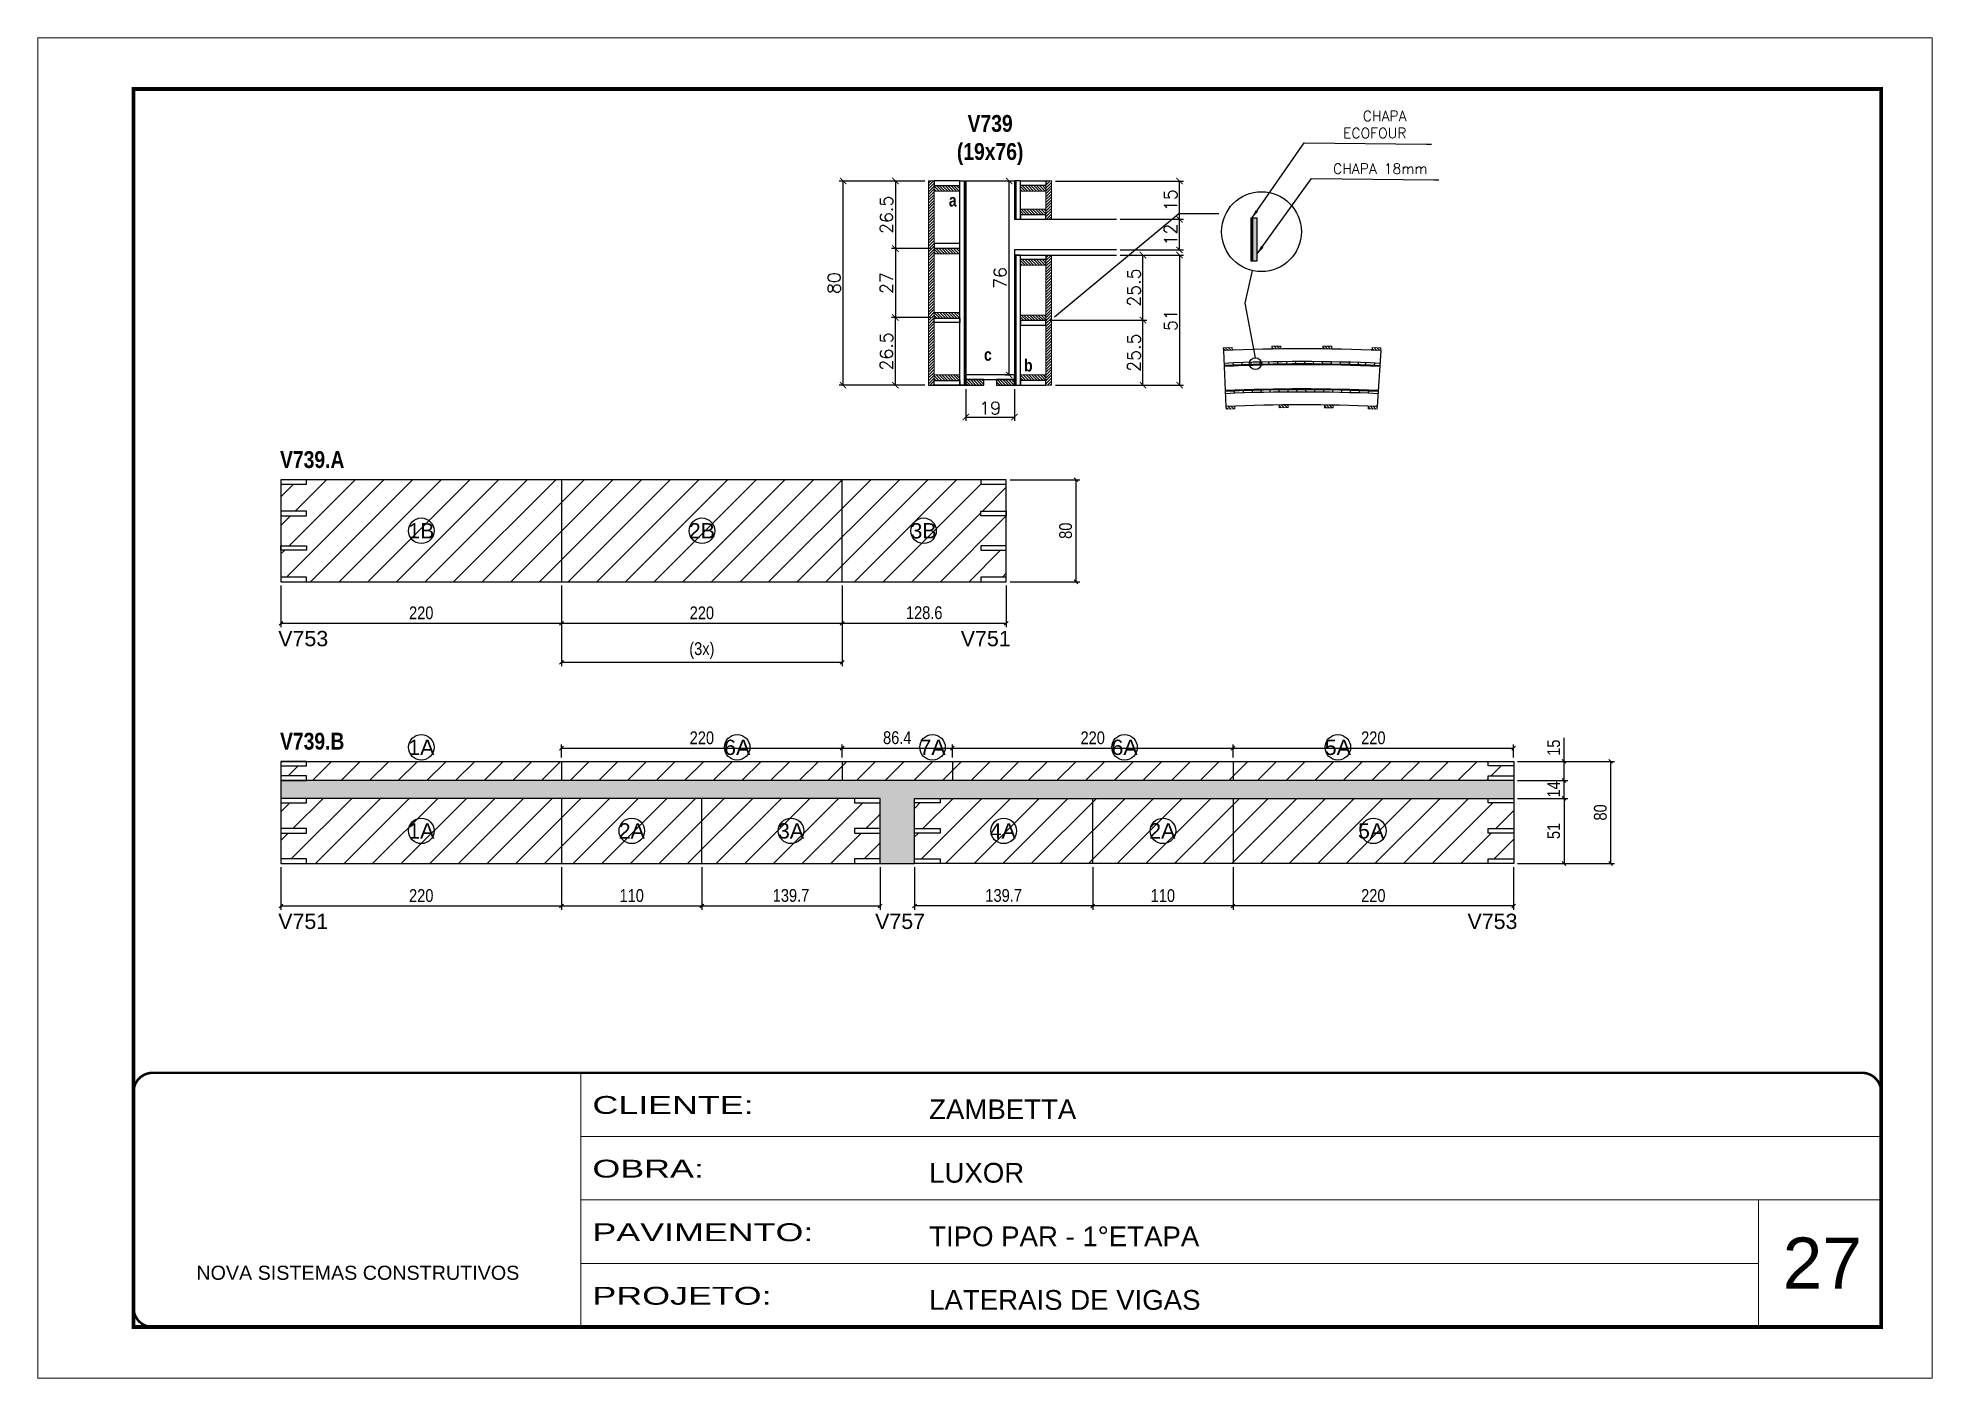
# Model space of a CAD drawing. Extents: x 3309 to 9563, y -2522 to 14608.
# Drawn here: x 6493 to 7978, y 6666 to 7716 of the extents above; entities that cross this region are included whole.
import ezdxf
from ezdxf.enums import TextEntityAlignment as Align

# ---------------------------------------------------------------- set-up
doc = ezdxf.new("R2010")
doc.units = 0
doc.header["$PDMODE"] = 35
doc.header["$PDSIZE"] = -10
doc.linetypes.add('CONTINUO', pattern=[0])
doc.linetypes.add('DASHED', pattern=[0.75, 0.5, -0.25])
for name, color, linetype in [('5', 5, 'Continuous'), ('COTA', 241, 'Continuous'), ('Cota Seção (2x)', 4, 'Continuous'), ('detalhes', 4, 'Continuous'), ('NOMENCLATURA', 7, 'Continuous'), ('Painéis', 200, 'Continuous'), ('Romaneio', 10, 'Continuous'), ('SARR_2.2x7', 40, 'Continuous')]:
    doc.layers.add(name, color=color, linetype=linetype)
for name, color, linetype, lineweight in [('CARIMBO', 255, 'Continuous', 9), ('CONCRETO', 251, 'Continuous', 25), ('contorno de painel', 7, 'Continuous', 13), ('Folhas', 255, 'Continuous', 9), ('Hachura', 251, 'Continuous', 9), ('Madeira', 126, 'Continuous', 18), ('SARRAFO DE PRESSAO', 251, 'DASHED', 9)]:
    doc.layers.add(name, color=color, linetype=linetype, lineweight=lineweight)
doc.styles.add('ARIAL', font='arial.ttf')
doc.styles.add('COTA TECNICA', font='techl___.ttf', dxfattribs={"height": 10})
doc.styles.add('Romans', font='romans.shx')
doc.styles.get("Standard").update_dxf_attribs({"font": 'arial.ttf'})
doc.styles.add('TECNICA', font='techb___.ttf', dxfattribs={"height": 10})
doc.styles.add('Tecnologia', font='')
doc.styles.get('Tecnologia').set_extended_font_data('Forgotten Futurist')
doc.dimstyles.new('Cota Seção (2x)', dxfattribs={"dimtxt": 10, "dimasz": 5, "dimexe": 3, "dimexo": 3, "dimgap": 2, "dimtad": 3, "dimdec": 1, "dimlfac": 0.5, "dimzin": 12, "dimdsep": 46, "dimtxsty": 'Romans', "dimblk": 'ARCHTICK', "dimcen": 0, "dimclrd": 4, "dimclre": 4, "dimclrt": 1, "dimadec": 1, "dimazin": 3, "dimtfac": 1, "dimtdec": 1, "dimtmove": 0, "dimatfit": 3, "dimldrblk": 'OBLIQUE', "dimfxl": 1, "dimtolj": 1, "dimtzin": 12, "dimarcsym": 0})
doc.dimstyles.new('PAINEL', dxfattribs={"dimtxt": 10, "dimasz": 3, "dimexe": 3, "dimexo": 3, "dimgap": 3, "dimtad": 1, "dimdec": 1, "dimzin": 12, "dimdsep": 46, "dimtxsty": 'COTA TECNICA', "dimblk1": 'OBLIQUE', "dimblk2": 'OBLIQUE', "dimsah": 1, "dimcen": 0.9, "dimclrd": 4, "dimclre": 4, "dimclrt": 240, "dimadec": 1, "dimazin": 3, "dimtfac": 1, "dimtdec": 1, "dimtmove": 0, "dimatfit": 3, "dimfxl": 1, "dimtolj": 1, "dimtzin": 12, "dimarcsym": 0})
pattern_1 = [(315, (30181.3873, -633.3327), (1.12253202, 1.12253202), [])]

msp = doc.modelspace()

# ---------------------------------------------------------------- texts
at = {"color": 240, "char_height": 8, "attachment_point": 9, "style": 'Romans'}
for s, insert in [('\\A1;CHAPA  \\PECOFOUR', (7565.82, 7637.89)), ('\\A1;CHAPA 18mm', (7582.31, 7609.94))]:
    msp.add_mtext(s, dxfattribs=dict(at, insert=insert))
at = {"layer": '5', "linetype": 'Continuous'}
for s, rotation, p in [('V753', 0.00004, (6681.32, 7239.82)), ('V751', 0.00004, (7216.36, 7239.82)), ('V751', 0.00004, (6681.32, 7018.27)), ('V757', 0.00004, (7149.23, 7018.27)), ('V753', 359.99996, (7613.63, 7018.27))]:
    msp.add_text(s, height=12, rotation=rotation, dxfattribs=at).set_placement(p)
at = {"layer": 'CARIMBO', "style": 'ARIAL'}
msp.add_text('27', height=40, dxfattribs=at).set_placement((7860.73, 6736.55))
at = {"layer": 'detalhes', "style": 'TECNICA'}
for s, p in [('a', (7207.05, 7584.33)), ('c', (7234.58, 7463.5)), ('b', (7265.95, 7455.1))]:
    msp.add_text(s, height=9.6, dxfattribs=at).set_placement(p)
at = {"layer": 'NOMENCLATURA', "style": 'TECNICA'}
for s, p in [('V739.A', (6682.73, 7379.45)), ('V739.B', (6682.73, 7158.81))]:
    msp.add_text(s, height=13.2, dxfattribs=at).set_placement(p)
at = {"layer": 'NOMENCLATURA', "insert": (7239.4, 7656.01), "char_height": 13.2, "attachment_point": 2, "style": 'TECNICA'}
msp.add_mtext_dynamic_manual_height_columns('V739\\P(19x76)', width=300.2766, gutter_width=1, heights=[0], dxfattribs=at)
at = {"layer": 'Romaneio', "color": 255, "linetype": 'ByBlock', "style": 'ARIAL'}
for s, p in [('1B', (6793.45, 7330.27)), ('2B', (7013.45, 7330.27)), ('3B', (7187.2, 7330.27)), ('1A', (6793.45, 7160.6)), ('6A', (7041.1, 7160.6)), ('7A', (7194.23, 7160.6)), ('6A', (7344.78, 7160.6)), ('5A', (7511.98, 7160.6)), ('1A', (6793.45, 7095.12)), ('2A', (6958.45, 7095.12)), ('3A', (7083.3, 7095.12)), ('4A', (7249.29, 7095.12)), ('2A', (7374.36, 7095.12)), ('5A', (7538.02, 7095.12))]:
    msp.add_text(s, height=12, dxfattribs=at).set_placement(p, align=Align.MIDDLE_CENTER)

# ---------------------------------------------------------------- blocks, each defined once
blk = doc.blocks.new('9999999999')
at = {"color": 30, "linetype": 'CONTINUO'}
for p, q in [((98564.6, 34230.2), (98564.6, 34429.4)), ((98564.6, 34379.6), (99584, 34379.6)), ((98564.6, 34329.8), (99488, 34329.8)), ((99584, 34329.8), (99488, 34329.8)), ((99488, 34329.8), (99488, 34230.2)), ((98564.6, 34280), (99488, 34280))]:
    blk.add_line(p, q, dxfattribs=at)
at = {"color": 30, "linetype": 'CONTINUO', "const_width": 2}
blk.add_lwpolyline([(99584, 34230.2), (99584, 34414.4, 0.414214), (99569, 34429.4), (98229, 34429.4, 0.414214), (98214, 34414.4), (98214, 34245.2, 0.414214), (98229, 34230.2), (99584, 34230.2)], format="xyb", dxfattribs=at)
at = {"layer": 'Folhas'}
blk.add_lwpolyline([(98139, 34190.2), (99624, 34190.2), (99624, 35240.2), (98139, 35240.2)], close=True, dxfattribs=at)
at = {"layer": 'Folhas', "color": 30, "const_width": 3}
blk.add_lwpolyline([(98214, 34230.2), (99584, 34230.2), (99584, 35200.2), (98214, 35200.2)], close=True, dxfattribs=at)
at = {"color": 7, "linetype": 'Continuous', "ltscale": 5, "style": 'ARIAL'}
for s, height, p in [('ZAMBETTA', 15.48, (98837.7, 34393.1)), ('LUXOR', 15.48, (98837.7, 34343.3)), ('TIPO PAR - 1°ETAPA', 15.483, (98837.7, 34293.5)), ('NOVA SISTEMAS CONSTRUTIVOS', 11.059, (98263.2, 34267.2)), ('LATERAIS DE VIGAS', 15.483, (98837.7, 34243.7))]:
    blk.add_text(s, height=height, dxfattribs=at).set_placement(p)
at = {"layer": 'Folhas', "color": 7, "style": 'Tecnologia', "width": 1.5}
for s, p in [('CLIENTE:', (98573.7, 34397.2)), ('OBRA:', (98573.7, 34347.3)), ('PAVIMENTO:', (98573.7, 34297.5)), ('PROJETO:', (98573.7, 34247.7))]:
    blk.add_text(s, height=14, dxfattribs=at).set_placement(p)
blk = doc.blocks.new('_ArchTick')
at = {"color": 0, "linetype": 'ByBlock', "const_width": 0.15}
blk.add_lwpolyline([(-0.5, -0.5), (0.5, 0.5)], dxfattribs=at)
blk = doc.blocks.new('*D3096')
at = {"layer": 'COTA', "color": 4, "lineweight": -2, "transparency": 16777216}
for p, q in [((7341.4, 7574.3), (7390.9, 7574.3)), ((7387.9, 7550.3), (7387.9, 7574.3)), ((7341.4, 7550.3), (7390.9, 7550.3))]:
    blk.add_line(p, q, dxfattribs=at)
at = {"layer": 'Defpoints', "color": 0, "transparency": 16777216}
for p in [(7338.4, 7574.3), (7387.9, 7574.3), (7338.4, 7550.3)]:
    blk.add_point(p, dxfattribs=at)
at = {"layer": 'COTA', "color": 4, "lineweight": -2, "transparency": 16777216, "xscale": 5, "yscale": 5, "zscale": 5}
for p, rotation in [((7387.9, 7574.3), 90), ((7387.9, 7550.3), 270)]:
    blk.add_blockref('_ArchTick', p, dxfattribs=dict(at, rotation=rotation))
at = {"layer": 'COTA', "color": 1, "transparency": 16777216, "insert": (7380.9, 7562.3), "char_height": 10, "attachment_point": 5, "rotation": 90, "style": 'Romans'}
blk.add_mtext('\\A1;12', dxfattribs=at)
blk = doc.blocks.new('_Oblique')
at = {"color": 0, "linetype": 'ByBlock', "lineweight": -2}
blk.add_line((-0.5, -0.5), (0.5, 0.5), dxfattribs=at)
blk = doc.blocks.new('*D3097')
at = {"layer": 'COTA', "color": 4, "lineweight": -2, "transparency": 16777216}
for p, q in [((7290.6, 7604.3), (7390.9, 7604.3)), ((7387.9, 7574.3), (7387.9, 7604.3)), ((7341.4, 7574.3), (7390.9, 7574.3))]:
    blk.add_line(p, q, dxfattribs=at)
at = {"layer": 'Defpoints', "color": 0, "transparency": 16777216}
for p in [(7287.6, 7604.3), (7387.9, 7604.3), (7338.4, 7574.3)]:
    blk.add_point(p, dxfattribs=at)
at = {"layer": 'COTA', "color": 4, "lineweight": -2, "transparency": 16777216, "xscale": 5, "yscale": 5, "zscale": 5}
for p, rotation in [((7387.9, 7604.3), 90), ((7387.9, 7574.3), 270)]:
    blk.add_blockref('_ArchTick', p, dxfattribs=dict(at, rotation=rotation))
at = {"layer": 'COTA', "color": 1, "transparency": 16777216, "insert": (7380.9, 7589.3), "char_height": 10, "attachment_point": 5, "rotation": 90, "style": 'Romans'}
blk.add_mtext('\\A1;15', dxfattribs=at)
blk = doc.blocks.new('*D3098')
at = {"layer": 'COTA', "color": 4, "lineweight": -2, "transparency": 16777216}
for p, q in [((7255.4, 7604.3), (7251.3, 7604.3)), ((7254.3, 7452.3), (7254.3, 7604.3)), ((7255.4, 7452.3), (7251.3, 7452.3))]:
    blk.add_line(p, q, dxfattribs=at)
at = {"layer": 'Defpoints', "color": 0, "transparency": 16777216}
for p in [(7254.3, 7604.3), (7258.4, 7604.3), (7258.4, 7452.3)]:
    blk.add_point(p, dxfattribs=at)
at = {"layer": 'COTA', "color": 4, "lineweight": -2, "transparency": 16777216, "xscale": 5, "yscale": 5, "zscale": 5}
for p, rotation in [((7254.3, 7604.3), 90), ((7254.3, 7452.3), 270)]:
    blk.add_blockref('_ArchTick', p, dxfattribs=dict(at, rotation=rotation))
at = {"layer": 'COTA', "color": 1, "transparency": 16777216, "insert": (7247.3, 7528.3), "char_height": 10, "attachment_point": 5, "rotation": 90, "style": 'Romans'}
blk.add_mtext('\\A1;76', dxfattribs=at)
blk = doc.blocks.new('*D3099')
at = {"layer": 'COTA', "color": 4, "lineweight": -2, "transparency": 16777216}
for p, q in [((7220.4, 7441.3), (7220.4, 7416.4)), ((7258.4, 7441.3), (7258.4, 7416.4)), ((7220.4, 7419.4), (7258.4, 7419.4))]:
    blk.add_line(p, q, dxfattribs=at)
at = {"layer": 'Defpoints', "color": 0, "transparency": 16777216}
for p in [(7220.4, 7444.3), (7258.4, 7444.3), (7258.4, 7419.4)]:
    blk.add_point(p, dxfattribs=at)
at = {"layer": 'COTA', "color": 4, "lineweight": -2, "transparency": 16777216, "xscale": 5, "yscale": 5, "zscale": 5, "rotation": 180}
blk.add_blockref('_ArchTick', (7220.4, 7419.4), dxfattribs=at)
at = {"layer": 'COTA', "color": 4, "lineweight": -2, "transparency": 16777216, "xscale": 5, "yscale": 5, "zscale": 5}
blk.add_blockref('_ArchTick', (7258.4, 7419.4), dxfattribs=at)
at = {"layer": 'COTA', "color": 1, "transparency": 16777216, "insert": (7239.4, 7426.4), "char_height": 10, "attachment_point": 5, "style": 'Romans'}
blk.add_mtext('\\A1;19', dxfattribs=at)
blk = doc.blocks.new('*D3100')
at = {"layer": 'COTA', "color": 4, "lineweight": -2, "transparency": 16777216}
for p, q in [((7341.4, 7546.3), (7390.9, 7546.3)), ((7387.9, 7546.3), (7387.9, 7444.3)), ((7290.6, 7444.3), (7390.9, 7444.3))]:
    blk.add_line(p, q, dxfattribs=at)
at = {"layer": 'Defpoints', "color": 0, "transparency": 16777216}
for p in [(7338.4, 7546.3), (7287.6, 7444.3), (7387.9, 7444.3)]:
    blk.add_point(p, dxfattribs=at)
at = {"layer": 'COTA', "color": 4, "lineweight": -2, "transparency": 16777216, "xscale": 5, "yscale": 5, "zscale": 5}
for p, rotation in [((7387.9, 7546.3), 90), ((7387.9, 7444.3), 270)]:
    blk.add_blockref('_ArchTick', p, dxfattribs=dict(at, rotation=rotation))
at = {"layer": 'COTA', "color": 1, "transparency": 16777216, "insert": (7380.9, 7495.3), "char_height": 10, "attachment_point": 5, "rotation": 90, "style": 'Romans'}
blk.add_mtext('\\A1;51', dxfattribs=at)
blk = doc.blocks.new('*D3101')
at = {"layer": 'COTA', "color": 4, "lineweight": -2, "transparency": 16777216}
for p, q in [((7286.2, 7495.3), (7362.2, 7495.3)), ((7359.2, 7444.3), (7359.2, 7495.3)), ((7290.6, 7444.3), (7362.2, 7444.3))]:
    blk.add_line(p, q, dxfattribs=at)
at = {"layer": 'Defpoints', "color": 0, "transparency": 16777216}
for p in [(7283.2, 7495.3), (7359.2, 7495.3), (7287.6, 7444.3)]:
    blk.add_point(p, dxfattribs=at)
at = {"layer": 'COTA', "color": 4, "lineweight": -2, "transparency": 16777216, "xscale": 5, "yscale": 5, "zscale": 5}
for p, rotation in [((7359.2, 7495.3), 90), ((7359.2, 7444.3), 270)]:
    blk.add_blockref('_ArchTick', p, dxfattribs=dict(at, rotation=rotation))
at = {"layer": 'COTA', "color": 1, "transparency": 16777216, "insert": (7352.2, 7469.8), "char_height": 10, "attachment_point": 5, "rotation": 90, "style": 'Romans'}
blk.add_mtext('\\A1;25.5', dxfattribs=at)
blk = doc.blocks.new('*D3102')
at = {"layer": 'COTA', "color": 4, "lineweight": -2, "transparency": 16777216}
for p, q in [((7341.4, 7546.3), (7362.2, 7546.3)), ((7359.2, 7495.3), (7359.2, 7546.3)), ((7286.2, 7495.3), (7362.2, 7495.3))]:
    blk.add_line(p, q, dxfattribs=at)
at = {"layer": 'Defpoints', "color": 0, "transparency": 16777216}
for p in [(7338.4, 7546.3), (7359.2, 7546.3), (7283.2, 7495.3)]:
    blk.add_point(p, dxfattribs=at)
at = {"layer": 'COTA', "color": 4, "lineweight": -2, "transparency": 16777216, "xscale": 5, "yscale": 5, "zscale": 5}
for p, rotation in [((7359.2, 7546.3), 90), ((7359.2, 7495.3), 270)]:
    blk.add_blockref('_ArchTick', p, dxfattribs=dict(at, rotation=rotation))
at = {"layer": 'COTA', "color": 1, "transparency": 16777216, "insert": (7352.2, 7520.8), "char_height": 10, "attachment_point": 5, "rotation": 90, "style": 'Romans'}
blk.add_mtext('\\A1;25.5', dxfattribs=at)
blk = doc.blocks.new('*D3103')
at = {"layer": 'COTA', "color": 4, "lineweight": -2, "transparency": 16777216}
for p, q in [((7188.2, 7604.3), (7121.1, 7604.3)), ((7124.1, 7444.3), (7124.1, 7604.3)), ((7188.2, 7444.3), (7121.1, 7444.3))]:
    blk.add_line(p, q, dxfattribs=at)
at = {"layer": 'Defpoints', "color": 0, "transparency": 16777216}
for p in [(7124.1, 7604.3), (7191.2, 7604.3), (7191.2, 7444.3)]:
    blk.add_point(p, dxfattribs=at)
at = {"layer": 'COTA', "color": 4, "lineweight": -2, "transparency": 16777216, "xscale": 5, "yscale": 5, "zscale": 5}
for p, rotation in [((7124.1, 7604.3), 90), ((7124.1, 7444.3), 270)]:
    blk.add_blockref('_ArchTick', p, dxfattribs=dict(at, rotation=rotation))
at = {"layer": 'COTA', "color": 1, "transparency": 16777216, "insert": (7117.1, 7524.3), "char_height": 10, "attachment_point": 5, "rotation": 90, "style": 'Romans'}
blk.add_mtext('\\A1;80', dxfattribs=at)
blk = doc.blocks.new('*D3104')
at = {"layer": 'COTA', "color": 4, "lineweight": -2, "transparency": 16777216}
for p, q in [((7192.6, 7497.3), (7162.1, 7497.3)), ((7165.1, 7444.3), (7165.1, 7497.3)), ((7188.2, 7444.3), (7162.1, 7444.3))]:
    blk.add_line(p, q, dxfattribs=at)
at = {"layer": 'Defpoints', "color": 0, "transparency": 16777216}
for p in [(7165.1, 7497.3), (7195.6, 7497.3), (7191.2, 7444.3)]:
    blk.add_point(p, dxfattribs=at)
at = {"layer": 'COTA', "color": 4, "lineweight": -2, "transparency": 16777216, "xscale": 5, "yscale": 5, "zscale": 5}
for p, rotation in [((7165.1, 7497.3), 90), ((7165.1, 7444.3), 270)]:
    blk.add_blockref('_ArchTick', p, dxfattribs=dict(at, rotation=rotation))
at = {"layer": 'COTA', "color": 1, "transparency": 16777216, "insert": (7158.1, 7470.8), "char_height": 10, "attachment_point": 5, "rotation": 90, "style": 'Romans'}
blk.add_mtext('\\A1;26.5', dxfattribs=at)
blk = doc.blocks.new('*D3105')
at = {"layer": 'COTA', "color": 4, "lineweight": -2, "transparency": 16777216}
for p, q in [((7188.2, 7604.3), (7162.1, 7604.3)), ((7165.1, 7604.3), (7165.1, 7551.3)), ((7192.6, 7551.3), (7162.1, 7551.3))]:
    blk.add_line(p, q, dxfattribs=at)
at = {"layer": 'Defpoints', "color": 0, "transparency": 16777216}
for p in [(7191.2, 7604.3), (7165.1, 7551.3), (7195.6, 7551.3)]:
    blk.add_point(p, dxfattribs=at)
at = {"layer": 'COTA', "color": 4, "lineweight": -2, "transparency": 16777216, "xscale": 5, "yscale": 5, "zscale": 5}
for p, rotation in [((7165.1, 7604.3), 90), ((7165.1, 7551.3), 270)]:
    blk.add_blockref('_ArchTick', p, dxfattribs=dict(at, rotation=rotation))
at = {"layer": 'COTA', "color": 1, "transparency": 16777216, "insert": (7158.1, 7577.8), "char_height": 10, "attachment_point": 5, "rotation": 90, "style": 'Romans'}
blk.add_mtext('\\A1;26.5', dxfattribs=at)
blk = doc.blocks.new('*D3106')
at = {"layer": 'COTA', "color": 4, "lineweight": -2, "transparency": 16777216}
for p, q in [((7192.6, 7551.3), (7162.1, 7551.3)), ((7165.1, 7551.3), (7165.1, 7497.3)), ((7192.6, 7497.3), (7162.1, 7497.3))]:
    blk.add_line(p, q, dxfattribs=at)
at = {"layer": 'Defpoints', "color": 0, "transparency": 16777216}
for p in [(7195.6, 7551.3), (7165.1, 7497.3), (7195.6, 7497.3)]:
    blk.add_point(p, dxfattribs=at)
at = {"layer": 'COTA', "color": 4, "lineweight": -2, "transparency": 16777216, "xscale": 5, "yscale": 5, "zscale": 5}
for p, rotation in [((7165.1, 7551.3), 90), ((7165.1, 7497.3), 270)]:
    blk.add_blockref('_ArchTick', p, dxfattribs=dict(at, rotation=rotation))
at = {"layer": 'COTA', "color": 1, "transparency": 16777216, "insert": (7158.1, 7524.3), "char_height": 10, "attachment_point": 5, "rotation": 90, "style": 'Romans'}
blk.add_mtext('\\A1;27', dxfattribs=at)
blk = doc.blocks.new('*D3107')
at = {"layer": 'COTA', "color": 4, "lineweight": -2, "transparency": 16777216}
for p, q in [((6683.4, 7287.3), (6683.4, 7254.8)), ((6903.4, 7287.3), (6903.4, 7254.8)), ((6683.4, 7257.8), (6903.4, 7257.8))]:
    blk.add_line(p, q, dxfattribs=at)
at = {"layer": 'Defpoints', "color": 0, "transparency": 16777216}
for p in [(6683.4, 7290.3), (6903.4, 7290.3), (6903.4, 7257.8)]:
    blk.add_point(p, dxfattribs=at)
at = {"layer": 'COTA', "color": 4, "lineweight": -2, "transparency": 16777216, "xscale": 3, "yscale": 3, "zscale": 3, "rotation": 180}
blk.add_blockref('_Oblique', (6683.4, 7257.8), dxfattribs=at)
at = {"layer": 'COTA', "color": 4, "lineweight": -2, "transparency": 16777216, "xscale": 3, "yscale": 3, "zscale": 3}
blk.add_blockref('_Oblique', (6903.4, 7257.8), dxfattribs=at)
at = {"layer": 'COTA', "color": 240, "transparency": 16777216, "insert": (6793.4, 7265.9), "char_height": 10, "attachment_point": 5, "style": 'COTA TECNICA'}
blk.add_mtext('\\A1;220', dxfattribs=at)
blk = doc.blocks.new('*D3108')
at = {"layer": 'COTA', "color": 4, "lineweight": -2, "transparency": 16777216}
for p, q in [((7123.4, 7287.3), (7123.4, 7254.8)), ((7252, 7287.3), (7252, 7254.8)), ((7123.4, 7257.8), (7252, 7257.8))]:
    blk.add_line(p, q, dxfattribs=at)
at = {"layer": 'Defpoints', "color": 0, "transparency": 16777216}
for p in [(7123.4, 7290.3), (7252, 7290.3), (7252, 7257.8)]:
    blk.add_point(p, dxfattribs=at)
at = {"layer": 'COTA', "color": 4, "lineweight": -2, "transparency": 16777216, "xscale": 3, "yscale": 3, "zscale": 3, "rotation": 180}
blk.add_blockref('_Oblique', (7123.4, 7257.8), dxfattribs=at)
at = {"layer": 'COTA', "color": 4, "lineweight": -2, "transparency": 16777216, "xscale": 3, "yscale": 3, "zscale": 3}
blk.add_blockref('_Oblique', (7252, 7257.8), dxfattribs=at)
at = {"layer": 'COTA', "color": 240, "transparency": 16777216, "insert": (7187.7, 7266), "char_height": 10, "attachment_point": 5, "style": 'COTA TECNICA'}
blk.add_mtext('\\A1;128.6', dxfattribs=at)
blk = doc.blocks.new('*D3109')
at = {"layer": 'COTA', "color": 4, "lineweight": -2, "transparency": 16777216}
for p, q in [((6903.4, 7287.3), (6903.4, 7254.8)), ((7123.4, 7287.3), (7123.4, 7254.8)), ((6903.4, 7257.8), (7123.4, 7257.8))]:
    blk.add_line(p, q, dxfattribs=at)
at = {"layer": 'Defpoints', "color": 0, "transparency": 16777216}
for p in [(6903.4, 7290.3), (7123.4, 7290.3), (7123.4, 7257.8)]:
    blk.add_point(p, dxfattribs=at)
at = {"layer": 'COTA', "color": 4, "lineweight": -2, "transparency": 16777216, "xscale": 3, "yscale": 3, "zscale": 3, "rotation": 180}
blk.add_blockref('_Oblique', (6903.4, 7257.8), dxfattribs=at)
at = {"layer": 'COTA', "color": 4, "lineweight": -2, "transparency": 16777216, "xscale": 3, "yscale": 3, "zscale": 3}
blk.add_blockref('_Oblique', (7123.4, 7257.8), dxfattribs=at)
at = {"layer": 'COTA', "color": 240, "transparency": 16777216, "insert": (7013.4, 7265.9), "char_height": 10, "attachment_point": 5, "style": 'COTA TECNICA'}
blk.add_mtext('\\A1;220', dxfattribs=at)
blk = doc.blocks.new('*D3110')
at = {"layer": 'COTA', "color": 4, "lineweight": -2, "transparency": 16777216}
for p, q in [((6903.4, 7287.3), (6903.4, 7224.2)), ((7123.4, 7287.3), (7123.4, 7224.2)), ((6903.4, 7227.2), (7123.4, 7227.2))]:
    blk.add_line(p, q, dxfattribs=at)
at = {"layer": 'Defpoints', "color": 0, "transparency": 16777216}
for p in [(6903.4, 7290.3), (7123.4, 7290.3), (7123.4, 7227.2)]:
    blk.add_point(p, dxfattribs=at)
at = {"layer": 'COTA', "color": 4, "lineweight": -2, "transparency": 16777216, "xscale": 3, "yscale": 3, "zscale": 3, "rotation": 180}
blk.add_blockref('_Oblique', (6903.4, 7227.2), dxfattribs=at)
at = {"layer": 'COTA', "color": 4, "lineweight": -2, "transparency": 16777216, "xscale": 3, "yscale": 3, "zscale": 3}
blk.add_blockref('_Oblique', (7123.4, 7227.2), dxfattribs=at)
at = {"layer": 'COTA', "color": 240, "transparency": 16777216, "insert": (7013.4, 7236.4), "char_height": 10, "attachment_point": 5, "style": 'COTA TECNICA'}
blk.add_mtext('\\A1;(3x)', dxfattribs=at)
blk = doc.blocks.new('*D3111')
at = {"layer": 'COTA', "color": 4, "lineweight": -2, "transparency": 16777216}
for p, q in [((7255, 7370.3), (7309.7, 7370.3)), ((7306.7, 7370.3), (7306.7, 7290.3)), ((7255, 7290.3), (7309.7, 7290.3))]:
    blk.add_line(p, q, dxfattribs=at)
at = {"layer": 'Defpoints', "color": 0, "transparency": 16777216}
for p in [(7252, 7370.3), (7252, 7290.3), (7306.7, 7290.3)]:
    blk.add_point(p, dxfattribs=at)
at = {"layer": 'COTA', "color": 4, "lineweight": -2, "transparency": 16777216, "xscale": 3, "yscale": 3, "zscale": 3}
for p, rotation in [((7306.7, 7370.3), 90), ((7306.7, 7290.3), 270)]:
    blk.add_blockref('_Oblique', p, dxfattribs=dict(at, rotation=rotation))
at = {"layer": 'COTA', "color": 240, "transparency": 16777216, "insert": (7298.6, 7330.3), "char_height": 10, "attachment_point": 5, "rotation": 90, "style": 'COTA TECNICA'}
blk.add_mtext('\\A1;80', dxfattribs=at)
blk = doc.blocks.new('*D3112')
at = {"layer": 'COTA', "color": 4, "lineweight": -2, "transparency": 16777216}
for p, q in [((6683.4, 7066.6), (6683.4, 7033.3)), ((6903.4, 7066.6), (6903.4, 7033.3)), ((6683.4, 7036.3), (6903.4, 7036.3))]:
    blk.add_line(p, q, dxfattribs=at)
at = {"layer": 'Defpoints', "color": 0, "transparency": 16777216}
for p in [(6683.4, 7069.6), (6903.4, 7069.6), (6903.4, 7036.3)]:
    blk.add_point(p, dxfattribs=at)
at = {"layer": 'COTA', "color": 4, "lineweight": -2, "transparency": 16777216, "xscale": 3, "yscale": 3, "zscale": 3, "rotation": 180}
blk.add_blockref('_Oblique', (6683.4, 7036.3), dxfattribs=at)
at = {"layer": 'COTA', "color": 4, "lineweight": -2, "transparency": 16777216, "xscale": 3, "yscale": 3, "zscale": 3}
blk.add_blockref('_Oblique', (6903.4, 7036.3), dxfattribs=at)
at = {"layer": 'COTA', "color": 240, "transparency": 16777216, "insert": (6793.4, 7044.4), "char_height": 10, "attachment_point": 5, "style": 'COTA TECNICA'}
blk.add_mtext('\\A1;220', dxfattribs=at)
blk = doc.blocks.new('*D3113')
at = {"layer": 'COTA', "color": 4, "lineweight": -2, "transparency": 16777216}
for p, q in [((7013.4, 7066.6), (7013.4, 7033.3)), ((7153.1, 7066.6), (7153.1, 7033.3)), ((7013.4, 7036.3), (7153.1, 7036.3))]:
    blk.add_line(p, q, dxfattribs=at)
at = {"layer": 'Defpoints', "color": 0, "transparency": 16777216}
for p in [(7013.4, 7069.6), (7153.1, 7069.6), (7153.1, 7036.3)]:
    blk.add_point(p, dxfattribs=at)
at = {"layer": 'COTA', "color": 4, "lineweight": -2, "transparency": 16777216, "xscale": 3, "yscale": 3, "zscale": 3, "rotation": 180}
blk.add_blockref('_Oblique', (7013.4, 7036.3), dxfattribs=at)
at = {"layer": 'COTA', "color": 4, "lineweight": -2, "transparency": 16777216, "xscale": 3, "yscale": 3, "zscale": 3}
blk.add_blockref('_Oblique', (7153.1, 7036.3), dxfattribs=at)
at = {"layer": 'COTA', "color": 240, "transparency": 16777216, "insert": (7083.3, 7044.5), "char_height": 10, "attachment_point": 5, "style": 'COTA TECNICA'}
blk.add_mtext('\\A1;139.7', dxfattribs=at)
blk = doc.blocks.new('*D3114')
at = {"layer": 'COTA', "color": 4, "lineweight": -2, "transparency": 16777216}
for p, q in [((6903.4, 7066.6), (6903.4, 7033.3)), ((7013.4, 7066.6), (7013.4, 7033.3)), ((6903.4, 7036.3), (7013.4, 7036.3))]:
    blk.add_line(p, q, dxfattribs=at)
at = {"layer": 'Defpoints', "color": 0, "transparency": 16777216}
for p in [(6903.4, 7069.6), (7013.4, 7069.6), (7013.4, 7036.3)]:
    blk.add_point(p, dxfattribs=at)
at = {"layer": 'COTA', "color": 4, "lineweight": -2, "transparency": 16777216, "xscale": 3, "yscale": 3, "zscale": 3, "rotation": 180}
blk.add_blockref('_Oblique', (6903.4, 7036.3), dxfattribs=at)
at = {"layer": 'COTA', "color": 4, "lineweight": -2, "transparency": 16777216, "xscale": 3, "yscale": 3, "zscale": 3}
blk.add_blockref('_Oblique', (7013.4, 7036.3), dxfattribs=at)
at = {"layer": 'COTA', "color": 240, "transparency": 16777216, "insert": (6958.4, 7044.4), "char_height": 10, "attachment_point": 5, "style": 'COTA TECNICA'}
blk.add_mtext('\\A1;110', dxfattribs=at)
blk = doc.blocks.new('*D3115')
at = {"layer": 'COTA', "color": 4, "lineweight": -2, "transparency": 16777216}
for p, q in [((7429.8, 7066.6), (7429.8, 7033.3)), ((7649.8, 7066.6), (7649.8, 7033.3)), ((7649.8, 7036.3), (7429.8, 7036.3))]:
    blk.add_line(p, q, dxfattribs=at)
at = {"layer": 'Defpoints', "color": 0, "transparency": 16777216}
for p in [(7429.8, 7069.6), (7649.8, 7069.6), (7429.8, 7036.3)]:
    blk.add_point(p, dxfattribs=at)
at = {"layer": 'COTA', "color": 4, "lineweight": -2, "transparency": 16777216, "xscale": 3, "yscale": 3, "zscale": 3, "rotation": 180}
blk.add_blockref('_Oblique', (7429.8, 7036.3), dxfattribs=at)
at = {"layer": 'COTA', "color": 4, "lineweight": -2, "transparency": 16777216, "xscale": 3, "yscale": 3, "zscale": 3}
blk.add_blockref('_Oblique', (7649.8, 7036.3), dxfattribs=at)
at = {"layer": 'COTA', "color": 240, "transparency": 16777216, "insert": (7539.8, 7044.4), "char_height": 10, "attachment_point": 5, "style": 'COTA TECNICA'}
blk.add_mtext('\\A1;220', dxfattribs=at)
blk = doc.blocks.new('*D3116')
at = {"layer": 'COTA', "color": 4, "lineweight": -2, "transparency": 16777216}
for p, q in [((7180.1, 7066.6), (7180.1, 7033.3)), ((7319.8, 7066.6), (7319.8, 7033.3)), ((7319.8, 7036.3), (7180.1, 7036.3))]:
    blk.add_line(p, q, dxfattribs=at)
at = {"layer": 'Defpoints', "color": 0, "transparency": 16777216}
for p in [(7180.1, 7069.6), (7319.8, 7069.6), (7180.1, 7036.3)]:
    blk.add_point(p, dxfattribs=at)
at = {"layer": 'COTA', "color": 4, "lineweight": -2, "transparency": 16777216, "xscale": 3, "yscale": 3, "zscale": 3, "rotation": 180}
blk.add_blockref('_Oblique', (7180.1, 7036.3), dxfattribs=at)
at = {"layer": 'COTA', "color": 4, "lineweight": -2, "transparency": 16777216, "xscale": 3, "yscale": 3, "zscale": 3}
blk.add_blockref('_Oblique', (7319.8, 7036.3), dxfattribs=at)
at = {"layer": 'COTA', "color": 240, "transparency": 16777216, "insert": (7250, 7044.5), "char_height": 10, "attachment_point": 5, "style": 'COTA TECNICA'}
blk.add_mtext('\\A1;139.7', dxfattribs=at)
blk = doc.blocks.new('*D3117')
at = {"layer": 'COTA', "color": 4, "lineweight": -2, "transparency": 16777216}
for p, q in [((7319.8, 7066.6), (7319.8, 7033.3)), ((7429.8, 7066.6), (7429.8, 7033.3)), ((7429.8, 7036.3), (7319.8, 7036.3))]:
    blk.add_line(p, q, dxfattribs=at)
at = {"layer": 'Defpoints', "color": 0, "transparency": 16777216}
for p in [(7319.8, 7069.6), (7429.8, 7069.6), (7319.8, 7036.3)]:
    blk.add_point(p, dxfattribs=at)
at = {"layer": 'COTA', "color": 4, "lineweight": -2, "transparency": 16777216, "xscale": 3, "yscale": 3, "zscale": 3, "rotation": 180}
blk.add_blockref('_Oblique', (7319.8, 7036.3), dxfattribs=at)
at = {"layer": 'COTA', "color": 4, "lineweight": -2, "transparency": 16777216, "xscale": 3, "yscale": 3, "zscale": 3}
blk.add_blockref('_Oblique', (7429.8, 7036.3), dxfattribs=at)
at = {"layer": 'COTA', "color": 240, "transparency": 16777216, "insert": (7374.8, 7044.4), "char_height": 10, "attachment_point": 5, "style": 'COTA TECNICA'}
blk.add_mtext('\\A1;110', dxfattribs=at)
blk = doc.blocks.new('*D3118')
at = {"layer": 'COTA', "color": 4, "lineweight": -2, "transparency": 16777216}
for p, q in [((7652.8, 7120.6), (7692.3, 7120.6)), ((7689.3, 7120.6), (7689.3, 7069.6)), ((7652.8, 7069.6), (7692.3, 7069.6))]:
    blk.add_line(p, q, dxfattribs=at)
at = {"layer": 'Defpoints', "color": 0, "transparency": 16777216}
for p in [(7649.8, 7120.6), (7649.8, 7069.6), (7689.3, 7069.6)]:
    blk.add_point(p, dxfattribs=at)
at = {"layer": 'COTA', "color": 4, "lineweight": -2, "transparency": 16777216, "xscale": 3, "yscale": 3, "zscale": 3}
for p, rotation in [((7689.3, 7120.6), 90), ((7689.3, 7069.6), 270)]:
    blk.add_blockref('_Oblique', p, dxfattribs=dict(at, rotation=rotation))
at = {"layer": 'COTA', "color": 240, "transparency": 16777216, "insert": (7681.2, 7095.1), "char_height": 10, "attachment_point": 5, "rotation": 90, "style": 'COTA TECNICA'}
blk.add_mtext('\\A1;51', dxfattribs=at)
blk = doc.blocks.new('*D3119')
at = {"layer": 'COTA', "color": 4, "lineweight": -2, "transparency": 16777216}
for p, q in [((7652.8, 7134.6), (7692.3, 7134.6)), ((7689.3, 7120.6), (7689.3, 7134.6)), ((7652.8, 7120.6), (7692.3, 7120.6))]:
    blk.add_line(p, q, dxfattribs=at)
at = {"layer": 'Defpoints', "color": 0, "transparency": 16777216}
for p in [(7649.8, 7134.6), (7689.3, 7134.6), (7649.8, 7120.6)]:
    blk.add_point(p, dxfattribs=at)
at = {"layer": 'COTA', "color": 4, "lineweight": -2, "transparency": 16777216, "xscale": 3, "yscale": 3, "zscale": 3}
for p, rotation in [((7689.3, 7134.6), 90), ((7689.3, 7120.6), 270)]:
    blk.add_blockref('_Oblique', p, dxfattribs=dict(at, rotation=rotation))
at = {"layer": 'COTA', "color": 240, "transparency": 16777216, "insert": (7681.2, 7127.6), "char_height": 10, "attachment_point": 5, "rotation": 90, "style": 'COTA TECNICA'}
blk.add_mtext('\\A1;14', dxfattribs=at)
blk = doc.blocks.new('*D3120')
at = {"layer": 'COTA', "color": 4, "lineweight": -2, "transparency": 16777216}
for p, q in [((7689.3, 7149.6), (7689.3, 7168)), ((7652.8, 7149.6), (7692.3, 7149.6)), ((7689.3, 7134.6), (7689.3, 7149.6)), ((7652.8, 7134.6), (7692.3, 7134.6))]:
    blk.add_line(p, q, dxfattribs=at)
at = {"layer": 'Defpoints', "color": 0, "transparency": 16777216}
for p in [(7649.8, 7149.6), (7689.3, 7149.6), (7649.8, 7134.6)]:
    blk.add_point(p, dxfattribs=at)
at = {"layer": 'COTA', "color": 4, "lineweight": -2, "transparency": 16777216, "xscale": 3, "yscale": 3, "zscale": 3}
for p, rotation in [((7689.3, 7149.6), 90), ((7689.3, 7134.6), 270)]:
    blk.add_blockref('_Oblique', p, dxfattribs=dict(at, rotation=rotation))
at = {"layer": 'COTA', "color": 240, "transparency": 16777216, "insert": (7681.2, 7160.3), "char_height": 10, "attachment_point": 5, "rotation": 90, "style": 'COTA TECNICA'}
blk.add_mtext('\\A1;15', dxfattribs=at)
blk = doc.blocks.new('*D3121')
at = {"layer": 'COTA', "color": 4, "lineweight": -2, "transparency": 16777216}
for p, q in [((7652.8, 7149.6), (7728.9, 7149.6)), ((7725.9, 7069.6), (7725.9, 7149.6)), ((7652.8, 7069.6), (7728.9, 7069.6))]:
    blk.add_line(p, q, dxfattribs=at)
at = {"layer": 'Defpoints', "color": 0, "transparency": 16777216}
for p in [(7649.8, 7149.6), (7725.9, 7149.6), (7649.8, 7069.6)]:
    blk.add_point(p, dxfattribs=at)
at = {"layer": 'COTA', "color": 4, "lineweight": -2, "transparency": 16777216, "xscale": 3, "yscale": 3, "zscale": 3}
for p, rotation in [((7725.9, 7149.6), 90), ((7725.9, 7069.6), 270)]:
    blk.add_blockref('_Oblique', p, dxfattribs=dict(at, rotation=rotation))
at = {"layer": 'COTA', "color": 240, "transparency": 16777216, "insert": (7717.8, 7109.6), "char_height": 10, "attachment_point": 5, "rotation": 90, "style": 'COTA TECNICA'}
blk.add_mtext('\\A1;80', dxfattribs=at)
blk = doc.blocks.new('*D3122')
at = {"layer": 'COTA', "color": 4, "lineweight": -2, "transparency": 16777216}
for p, q in [((6903.4, 7152.6), (6903.4, 7162.9)), ((6903.4, 7159.9), (7123.4, 7159.9)), ((7123.4, 7152.6), (7123.4, 7162.9))]:
    blk.add_line(p, q, dxfattribs=at)
at = {"layer": 'Defpoints', "color": 0, "transparency": 16777216}
for p in [(7123.4, 7159.9), (6903.4, 7149.6), (7123.4, 7149.6)]:
    blk.add_point(p, dxfattribs=at)
at = {"layer": 'COTA', "color": 4, "lineweight": -2, "transparency": 16777216, "xscale": 3, "yscale": 3, "zscale": 3, "rotation": 180}
blk.add_blockref('_Oblique', (6903.4, 7159.9), dxfattribs=at)
at = {"layer": 'COTA', "color": 4, "lineweight": -2, "transparency": 16777216, "xscale": 3, "yscale": 3, "zscale": 3}
blk.add_blockref('_Oblique', (7123.4, 7159.9), dxfattribs=at)
at = {"layer": 'COTA', "color": 240, "transparency": 16777216, "insert": (7013.4, 7168), "char_height": 10, "attachment_point": 5, "style": 'COTA TECNICA'}
blk.add_mtext('\\A1;220', dxfattribs=at)
blk = doc.blocks.new('*D3123')
at = {"layer": 'COTA', "color": 4, "lineweight": -2, "transparency": 16777216}
for p, q in [((7123.4, 7152.6), (7123.4, 7162.9)), ((7123.4, 7159.9), (7209.8, 7159.9)), ((7209.8, 7152.6), (7209.8, 7162.9))]:
    blk.add_line(p, q, dxfattribs=at)
at = {"layer": 'Defpoints', "color": 0, "transparency": 16777216}
for p in [(7209.8, 7159.9), (7123.4, 7149.6), (7209.8, 7149.6)]:
    blk.add_point(p, dxfattribs=at)
at = {"layer": 'COTA', "color": 4, "lineweight": -2, "transparency": 16777216, "xscale": 3, "yscale": 3, "zscale": 3, "rotation": 180}
blk.add_blockref('_Oblique', (7123.4, 7159.9), dxfattribs=at)
at = {"layer": 'COTA', "color": 4, "lineweight": -2, "transparency": 16777216, "xscale": 3, "yscale": 3, "zscale": 3}
blk.add_blockref('_Oblique', (7209.8, 7159.9), dxfattribs=at)
at = {"layer": 'COTA', "color": 240, "transparency": 16777216, "insert": (7166.6, 7168.1), "char_height": 10, "attachment_point": 5, "style": 'COTA TECNICA'}
blk.add_mtext('\\A1;86.4', dxfattribs=at)
blk = doc.blocks.new('*D3124')
at = {"layer": 'COTA', "color": 4, "lineweight": -2, "transparency": 16777216}
for p, q in [((7209.8, 7152.6), (7209.8, 7162.9)), ((7209.8, 7159.9), (7429.8, 7159.9)), ((7429.8, 7152.6), (7429.8, 7162.9))]:
    blk.add_line(p, q, dxfattribs=at)
at = {"layer": 'Defpoints', "color": 0, "transparency": 16777216}
for p in [(7429.8, 7159.9), (7209.8, 7149.6), (7429.8, 7149.6)]:
    blk.add_point(p, dxfattribs=at)
at = {"layer": 'COTA', "color": 4, "lineweight": -2, "transparency": 16777216, "xscale": 3, "yscale": 3, "zscale": 3, "rotation": 180}
blk.add_blockref('_Oblique', (7209.8, 7159.9), dxfattribs=at)
at = {"layer": 'COTA', "color": 4, "lineweight": -2, "transparency": 16777216, "xscale": 3, "yscale": 3, "zscale": 3}
blk.add_blockref('_Oblique', (7429.8, 7159.9), dxfattribs=at)
at = {"layer": 'COTA', "color": 240, "transparency": 16777216, "insert": (7319.8, 7168), "char_height": 10, "attachment_point": 5, "style": 'COTA TECNICA'}
blk.add_mtext('\\A1;220', dxfattribs=at)
blk = doc.blocks.new('*D3125')
at = {"layer": 'COTA', "color": 4, "lineweight": -2, "transparency": 16777216}
for p, q in [((7429.8, 7152.6), (7429.8, 7162.9)), ((7429.8, 7159.9), (7649.8, 7159.9)), ((7649.8, 7152.6), (7649.8, 7162.9))]:
    blk.add_line(p, q, dxfattribs=at)
at = {"layer": 'Defpoints', "color": 0, "transparency": 16777216}
for p in [(7649.8, 7159.9), (7429.8, 7149.6), (7649.8, 7149.6)]:
    blk.add_point(p, dxfattribs=at)
at = {"layer": 'COTA', "color": 4, "lineweight": -2, "transparency": 16777216, "xscale": 3, "yscale": 3, "zscale": 3, "rotation": 180}
blk.add_blockref('_Oblique', (7429.8, 7159.9), dxfattribs=at)
at = {"layer": 'COTA', "color": 4, "lineweight": -2, "transparency": 16777216, "xscale": 3, "yscale": 3, "zscale": 3}
blk.add_blockref('_Oblique', (7649.8, 7159.9), dxfattribs=at)
at = {"layer": 'COTA', "color": 240, "transparency": 16777216, "insert": (7539.8, 7168), "char_height": 10, "attachment_point": 5, "style": 'COTA TECNICA'}
blk.add_mtext('\\A1;220', dxfattribs=at)

# ---------------------------------------------------------------- dimensions: what is measured, and where the dimension line sits
at = {"layer": 'COTA'}
for base, p1, p2, angle, dimstyle, picture, middle in [((7124.13, 7604.31), (7191.17, 7444.31), (7191.17, 7604.31), 90, 'Cota Seção (2x)', '*D3103', (7117.13, 7524.31)), ((7165.12, 7551.31), (7191.17, 7604.31), (7195.57, 7551.31), 90, 'Cota Seção (2x)', '*D3105', (7158.12, 7577.81)), ((7254.32, 7604.31), (7258.37, 7452.31), (7258.37, 7604.31), 90, 'Cota Seção (2x)', '*D3098', (7247.32, 7528.31)), ((7387.88, 7604.31), (7338.37, 7574.31), (7287.57, 7604.31), 90, 'Cota Seção (2x)', '*D3097', (7380.88, 7589.31)), ((7387.88, 7574.31), (7338.37, 7550.31), (7338.37, 7574.31), 90, 'Cota Seção (2x)', '*D3096', (7380.88, 7562.31)), ((7387.88, 7444.31), (7338.37, 7546.31), (7287.57, 7444.31), 90, 'Cota Seção (2x)', '*D3100', (7380.88, 7495.31)), ((7165.12, 7497.31), (7191.17, 7444.31), (7195.57, 7497.31), 90, 'Cota Seção (2x)', '*D3104', (7158.12, 7470.81)), ((7359.19, 7495.31), (7287.57, 7444.31), (7283.17, 7495.31), 90, 'Cota Seção (2x)', '*D3101', (7352.19, 7469.81)), ((7258.37, 7419.38), (7220.37, 7444.31), (7258.37, 7444.31), 0, 'Cota Seção (2x)', '*D3099', (7239.37, 7426.38)), ((7306.7, 7290.27), (7252.05, 7370.27), (7252.05, 7290.27), 90, 'PAINEL', '*D3111', (7298.58, 7330.27)), ((7689.3, 7149.62), (7649.85, 7134.62), (7649.85, 7149.62), 90, 'PAINEL', '*D3120', (7681.19, 7160.31)), ((7725.89, 7149.62), (7649.85, 7069.62), (7649.85, 7149.62), 90, 'PAINEL', '*D3121', (7717.76, 7109.62)), ((7689.3, 7069.62), (7649.85, 7120.62), (7649.85, 7069.62), 90, 'PAINEL', '*D3118', (7681.19, 7095.12)), ((7319.85, 7036.28), (7429.85, 7069.62), (7319.85, 7069.62), 180, 'PAINEL', '*D3117', (7374.85, 7044.38)), ((7429.85, 7036.28), (7649.85, 7069.62), (7429.85, 7069.62), 180, 'PAINEL', '*D3115', (7539.85, 7044.38))]:
    dim = msp.add_linear_dim(base=base, p1=p1, p2=p2, angle=angle, dimstyle=dimstyle, dxfattribs=at)
    dim.commit()
    dim.dimension.update_dxf_attribs({"geometry": picture, "text_midpoint": middle})
for base, p1, p2, angle, dimstyle, picture, middle in [((7165.12, 7497.31), (7195.57, 7551.31), (7195.57, 7497.31), 90, 'Cota Seção (2x)', '*D3106', (7158.12, 7524.31)), ((7359.19, 7546.31), (7283.17, 7495.31), (7338.37, 7546.31), 90, 'Cota Seção (2x)', '*D3102', (7352.19, 7520.81)), ((7180.15, 7036.28), (7319.85, 7069.62), (7180.15, 7069.62), 180, 'PAINEL', '*D3116', (7250, 7044.53))]:
    dim = msp.add_linear_dim(base=base, p1=p1, p2=p2, angle=angle, dimstyle=dimstyle, override={"dimtmove": 1}, dxfattribs=at)
    dim.commit()
    dim.dimension.update_dxf_attribs({"geometry": picture, "text_midpoint": middle})
for base, p1, p2, picture, middle in [((6903.45, 7257.83), (6683.45, 7290.27), (6903.45, 7290.27), '*D3107', (6793.45, 7265.93)), ((7123.45, 7257.83), (6903.45, 7290.27), (7123.45, 7290.27), '*D3109', (7013.45, 7265.93)), ((7123.45, 7159.94), (6903.45, 7149.62), (7123.45, 7149.62), '*D3122', (7013.45, 7168.04)), ((7209.85, 7159.94), (7123.45, 7149.62), (7209.85, 7149.62), '*D3123', (7166.65, 7168.06)), ((7429.85, 7159.94), (7209.85, 7149.62), (7429.85, 7149.62), '*D3124', (7319.85, 7168.04)), ((7649.85, 7159.94), (7429.85, 7149.62), (7649.85, 7149.62), '*D3125', (7539.85, 7168.04)), ((6903.45, 7036.28), (6683.45, 7069.62), (6903.45, 7069.62), '*D3112', (6793.45, 7044.38)), ((7013.45, 7036.28), (6903.45, 7069.62), (7013.45, 7069.62), '*D3114', (6958.45, 7044.38))]:
    dim = msp.add_linear_dim(base=base, p1=p1, p2=p2, dimstyle='PAINEL', dxfattribs=at)
    dim.commit()
    dim.dimension.update_dxf_attribs({"geometry": picture, "text_midpoint": middle})
dim = msp.add_linear_dim(base=(7123.45, 7227.18), p1=(6903.45, 7290.27), p2=(7123.45, 7290.27), text='(3x)', dimstyle='PAINEL', dxfattribs=at)
dim.commit()
dim.dimension.update_dxf_attribs({"geometry": '*D3110', "text_midpoint": (7013.45, 7236.4)})
for base, p1, p2, picture, middle in [((7252.05, 7257.83), (7123.45, 7290.27), (7252.05, 7290.27), '*D3108', (7187.75, 7265.95)), ((7153.15, 7036.28), (7013.45, 7069.62), (7153.15, 7069.62), '*D3113', (7083.3, 7044.53))]:
    dim = msp.add_linear_dim(base=base, p1=p1, p2=p2, dimstyle='PAINEL', override={"dimtmove": 1}, dxfattribs=at)
    dim.commit()
    dim.dimension.update_dxf_attribs({"geometry": picture, "text_midpoint": middle})
dim = msp.add_linear_dim(base=(7689.3, 7134.62), p1=(7649.85, 7120.62), p2=(7649.85, 7134.62), angle=90, dimstyle='PAINEL', dxfattribs=at)
dim.commit()
dim.dimension.update_dxf_attribs({"geometry": '*D3119', "text_midpoint": (7689.3, 7127.62), "dimtype": 160})

# ---------------------------------------------------------------- hatches: boundary and pattern name
at = {"layer": 'COTA'}
h = msp.add_hatch(dxfattribs=at)
h.set_pattern_fill('AR-CONC', color=256, scale=0.03)
h.paths.add_polyline_path([(7180.15, 7120.62), (7200.15, 7120.62), (7649.85, 7120.62), (7649.85, 7134.62), (7629.85, 7134.62), (6683.45, 7134.62), (6683.45, 7120.62), (6703.45, 7120.62), (7153.15, 7120.62), (7153.15, 7117.02), (7153.15, 7069.62), (7180.15, 7069.62), (7180.15, 7073.22)])
at = {"layer": 'Hachura'}
h = msp.add_hatch(dxfattribs=at)
h.set_pattern_fill('ANSI31', color=256, scale=0.5, angle=180, style=0)
h.set_pattern_definition([(225, (-1038.4745, -15289.507), (1.12253202, -1.12253202), [])])
h.paths.add_polyline_path([(7191.17, 7604.31), (7195.57, 7604.31), (7195.57, 7444.31), (7191.17, 7444.31)])
h = msp.add_hatch(dxfattribs=at)
h.set_pattern_fill('ANSI31', color=256, scale=0.5, angle=180, style=0)
h.set_pattern_definition([(225, (-1038.4745, -15367.507), (1.12253202, -1.12253202), [])])
h.paths.add_polyline_path([(7287.57, 7604.31), (7283.17, 7604.31), (7283.17, 7574.31), (7287.57, 7574.31)])
h = msp.add_hatch(dxfattribs=at)
h.set_pattern_fill('ANSI31', color=256, scale=0.5, angle=270, style=0)
h.set_pattern_definition(pattern_1)
h.paths.add_polyline_path([(7195.57, 7596.31), (7195.57, 7600.71), (7215.57, 7600.71), (7215.57, 7596.31)])
h = msp.add_hatch(dxfattribs=at)
h.set_pattern_fill('ANSI31', color=256, scale=0.5, angle=270, style=0)
h.set_pattern_definition(pattern_1)
h.paths.add_polyline_path([(7283.17, 7596.31), (7283.17, 7600.71), (7263.17, 7600.71), (7263.17, 7596.31)])
h = msp.add_hatch(dxfattribs=at)
h.set_pattern_fill('ANSI31', color=256, scale=0.5, angle=270, style=0)
h.set_pattern_definition([(315, (30181.3873, -585.3327), (1.12253202, 1.12253202), [])])
h.paths.add_polyline_path([(7283.17, 7582.31), (7283.17, 7577.91), (7263.17, 7577.91), (7263.17, 7582.31)])
h = msp.add_hatch(color=256, dxfattribs=at)
h.dxf.hatch_style = 1
h.paths.add_polyline_path([(7448.68, 7575.13), (7445.08, 7575.13), (7445.08, 7541.81), (7448.68, 7541.81)])
h = msp.add_hatch(dxfattribs=at)
h.set_pattern_fill('ANSI31', color=256, scale=0.5, angle=270, style=0)
h.set_pattern_definition([(315, (30181.3873, -496.3327), (1.12253202, 1.12253202), [])])
h.paths.add_polyline_path([(7195.57, 7547.31), (7195.57, 7551.71), (7215.57, 7551.71), (7215.57, 7547.31)])
h = msp.add_hatch(dxfattribs=at)
h.set_pattern_fill('ANSI31', color=256, scale=0.5, angle=180, style=0)
h.set_pattern_definition([(225, (-1038.4745, -15417.507), (1.12253202, -1.12253202), [])])
h.paths.add_polyline_path([(7287.57, 7546.31), (7283.17, 7546.31), (7283.17, 7444.31), (7287.57, 7444.31)])
h = msp.add_hatch(dxfattribs=at)
h.set_pattern_fill('ANSI31', color=256, scale=0.5, angle=270, style=0)
h.set_pattern_definition([(315, (30181.3873, -691.3327), (1.12253202, 1.12253202), [])])
h.paths.add_polyline_path([(7283.17, 7538.31), (7283.17, 7542.71), (7263.17, 7542.71), (7263.17, 7538.31)])
h = msp.add_hatch(dxfattribs=at)
h.set_pattern_fill('ANSI31', color=256, scale=0.5, angle=270, style=0)
h.set_pattern_definition([(315, (30181.3873, -494.3327), (1.12253202, 1.12253202), [])])
h.paths.add_polyline_path([(7195.57, 7501.31), (7195.57, 7496.91), (7215.57, 7496.91), (7215.57, 7501.31)])
h = msp.add_hatch(dxfattribs=at)
h.set_pattern_fill('ANSI31', color=256, scale=0.5, angle=270, style=0)
h.set_pattern_definition([(315, (30181.3873, -668.3327), (1.12253202, 1.12253202), [])])
h.paths.add_polyline_path([(7283.17, 7499.31), (7283.17, 7494.91), (7263.17, 7494.91), (7263.17, 7499.31)])
h = msp.add_hatch(dxfattribs=at)
h.set_pattern_fill('ANSI31', color=256, scale=0.5, angle=272.38709, style=0)
h.set_pattern_definition([(317.387087, (30730.9312, 206.2958), (1.07480393, 1.16831193), [])])
h.paths.add_polyline_path([(7422.29, 7471.43), (7422.2, 7473.63), (7429.19, 7473.92), (7429.28, 7471.72)])
h = msp.add_hatch(dxfattribs=at)
h.set_pattern_fill('ANSI31', color=256, scale=0.5, angle=270.81463, style=0)
h.set_pattern_definition([(315.81463, (30560.8763, -429.4234), (1.10645896, 1.13837815), [])])
h.paths.add_polyline_path([(7460.38, 7472.59), (7460.35, 7474.79), (7467.34, 7474.89), (7467.38, 7472.69)])
h = msp.add_hatch(dxfattribs=at)
h.set_pattern_fill('ANSI31', color=256, scale=0.5, angle=269.16676, style=0)
h.set_pattern_definition([(314.1667616, (30363.9261, -1090.3581), (1.13873744, 1.10608918), [])])
h.paths.add_polyline_path([(7500.22, 7472.68), (7500.25, 7474.88), (7507.25, 7474.78), (7507.22, 7472.58)])
h = msp.add_hatch(dxfattribs=at)
h.set_pattern_fill('ANSI31', color=256, scale=0.5, angle=267.47985, style=0)
h.set_pattern_definition([(312.479846, (30140.4355, -1760.6979), (1.17080495, 1.07208769), [])])
h.paths.add_polyline_path([(7538.71, 7471.69), (7538.81, 7473.89), (7545.8, 7473.58), (7545.71, 7471.38)])
h = msp.add_hatch(dxfattribs=at)
h.set_pattern_fill('ANSI31', color=256, scale=0.5, angle=270, style=0)
h.set_pattern_definition([(315, (30181.3873, -685.3327), (1.12253202, 1.12253202), [])])
h.paths.add_polyline_path([(7195.57, 7452.31), (7195.57, 7447.91), (7215.57, 7447.91), (7215.57, 7452.31)])
h = msp.add_hatch(dxfattribs=at)
h.set_pattern_fill('ANSI31', color=256, scale=0.5, angle=270, style=0)
h.set_pattern_definition([(315, (30181.3873, -765.3327), (1.12253202, 1.12253202), [])])
h.paths.add_polyline_path([(7283.17, 7452.31), (7283.17, 7447.91), (7263.17, 7447.91), (7263.17, 7452.31)])
h = msp.add_hatch(dxfattribs=at)
h.set_pattern_fill('ANSI31', color=256, scale=0.5, angle=272.38636, style=0)
h.set_pattern_definition([(317.38636, (30732.8646, 160.0445), (1.07481877, 1.16829828), [])])
h.paths.add_polyline_path([(7424.32, 7425.47), (7424.22, 7427.67), (7431.22, 7427.96), (7431.31, 7425.76)])
h = msp.add_hatch(dxfattribs=at)
h.set_pattern_fill('ANSI31', color=256, scale=0.5, angle=270.60213, style=0)
h.set_pattern_definition([(315.60213, (30537.0612, -560.9654), (1.11067338, 1.13426667), [])])
h.paths.add_polyline_path([(7466.03, 7426.67), (7466, 7428.87), (7473, 7428.94), (7473.03, 7426.74)])
h = msp.add_hatch(dxfattribs=at)
h.set_pattern_fill('ANSI31', color=256, scale=0.5, angle=269.09011, style=0)
h.set_pattern_definition([(314.0901065, (30353.6332, -1166.9581), (1.14021624, 1.10456469), [])])
h.paths.add_polyline_path([(7501.4, 7426.66), (7501.43, 7428.86), (7508.43, 7428.75), (7508.4, 7426.55)])
h = msp.add_hatch(dxfattribs=at)
h.set_pattern_fill('ANSI31', color=256, scale=0.5, angle=267.47985, style=0)
h.set_pattern_definition([(312.479846, (30137.4762, -1806.6088), (1.17080495, 1.07208769), [])])
h.paths.add_polyline_path([(7535.75, 7425.78), (7535.85, 7427.98), (7542.84, 7427.67), (7542.75, 7425.47)])
at = {"layer": 'Hachura', "linetype": 'ByBlock'}
h = msp.add_hatch(dxfattribs=at)
h.set_pattern_fill('ANSI31', color=256, scale=5)
h.paths.add_polyline_path([(6903.45, 7370.27), (6703.45, 7370.27), (6703.45, 7366.67), (6683.45, 7366.67), (6683.45, 7345.57), (6703.45, 7345.57), (6703.45, 7341.97), (6683.45, 7341.97), (6683.45, 7318.57), (6703.45, 7318.57), (6703.45, 7314.97), (6683.45, 7314.97), (6683.45, 7293.87), (6703.45, 7293.87), (6703.45, 7290.27), (6903.45, 7290.27)])
h.paths.add_polyline_path([(7123.45, 7370.27), (6903.45, 7370.27), (6903.45, 7290.27), (7123.45, 7290.27)])
h.paths.add_polyline_path([(7252.05, 7341.97), (7232.05, 7341.97), (7232.05, 7345.57), (7252.05, 7345.57), (7252.05, 7366.67), (7232.05, 7366.67), (7232.05, 7370.27), (7123.45, 7370.27), (7123.45, 7290.27), (7232.05, 7290.27), (7232.05, 7293.87), (7252.05, 7293.87), (7252.05, 7314.97), (7232.05, 7314.97), (7232.05, 7318.57), (7252.05, 7318.57)])
h.paths.add_polyline_path([(6903.45, 7120.62), (6703.45, 7120.62), (6703.45, 7117.02), (6683.45, 7117.02), (6683.45, 7096.92), (6703.45, 7096.92), (6703.45, 7093.32), (6683.45, 7093.32), (6683.45, 7073.22), (6703.45, 7073.22), (6703.45, 7069.62), (6903.45, 7069.62)])
h.paths.add_polyline_path([(7013.45, 7120.62), (6903.45, 7120.62), (6903.45, 7069.62), (7013.45, 7069.62)])
h.paths.add_polyline_path([(7153.15, 7117.02), (7133.15, 7117.02), (7133.15, 7120.62), (7013.45, 7120.62), (7013.45, 7069.62), (7133.15, 7069.62), (7133.15, 7073.22), (7153.15, 7073.22), (7153.15, 7093.32), (7133.15, 7093.32), (7133.15, 7096.92), (7153.15, 7096.92)])
h.paths.add_polyline_path([(7319.85, 7120.62), (7200.15, 7120.62), (7200.15, 7117.02), (7180.15, 7117.02), (7180.15, 7096.92), (7200.15, 7096.92), (7200.15, 7093.32), (7180.15, 7093.32), (7180.15, 7073.22), (7200.15, 7073.22), (7200.15, 7069.62), (7319.85, 7069.62)])
h.paths.add_polyline_path([(7429.85, 7120.62), (7319.85, 7120.62), (7319.85, 7069.62), (7429.85, 7069.62)])
h.paths.add_polyline_path([(7649.85, 7117.02), (7629.85, 7117.02), (7629.85, 7120.62), (7429.85, 7120.62), (7429.85, 7069.62), (7629.85, 7069.62), (7629.85, 7073.22), (7649.85, 7073.22), (7649.85, 7093.32), (7629.85, 7093.32), (7629.85, 7096.92), (7649.85, 7096.92)])
h.paths.add_polyline_path([(7649.85, 7146.02), (7629.85, 7146.02), (7629.85, 7149.62), (7429.85, 7149.62), (7429.85, 7134.62), (7629.85, 7134.62), (7629.85, 7138.22), (7649.85, 7138.22)])
h.paths.add_polyline_path([(7429.85, 7149.62), (7209.85, 7149.62), (7209.85, 7134.62), (7429.85, 7134.62)])
h.paths.add_polyline_path([(7209.85, 7149.62), (7123.45, 7149.62), (7123.45, 7134.62), (7209.85, 7134.62)])
h.paths.add_polyline_path([(7123.45, 7149.62), (6903.45, 7149.62), (6903.45, 7134.62), (7123.45, 7134.62)])
h.paths.add_polyline_path([(6903.45, 7149.62), (6703.45, 7149.62), (6703.45, 7146.02), (6683.45, 7146.02), (6683.45, 7138.22), (6703.45, 7138.22), (6703.45, 7134.62), (6903.45, 7134.62)])
at = {"layer": 'SARR_2.2x7'}
h = msp.add_hatch(dxfattribs=at)
h.set_pattern_fill('ANSI31', color=256, scale=0.5, angle=90)
h.set_pattern_definition([(135, (40479.9078, -116067.8586), (-1.122532015, -1.122532015), [])])
h.paths.add_polyline_path([(7220.37, 7444.31), (7220.37, 7448.71), (7234.37, 7448.71), (7234.37, 7444.31)])
h = msp.add_hatch(dxfattribs=at)
h.set_pattern_fill('ANSI31', color=256, scale=0.5, angle=90)
h.set_pattern_definition([(135, (40455.9099, -116067.8586), (-1.122532015, -1.122532015), [])])
h.paths.add_polyline_path([(7244.37, 7444.31), (7244.37, 7448.71), (7258.37, 7448.71), (7258.37, 7444.31)])

# ---------------------------------------------------------------- linework, layer by layer
at = {"layer": 'CONCRETO', "linetype": 'Continuous'}
msp.add_lwpolyline([(7191.17, 7444.31), (7220.37, 7444.31), (7220.37, 7604.31), (7258.37, 7604.31), (7258.37, 7574.31), (7338.37, 7574.31)], dxfattribs=at)
at = {"layer": 'contorno de painel', "color": 5}
msp.add_line((7429.28, 7471.74), (7429.28, 7471.72), dxfattribs=at)
at = {"layer": 'COTA'}
for p, q in [((6683.45, 7134.62), (6683.45, 7120.62)), ((7649.85, 7134.62), (7649.85, 7120.62)), ((7153.15, 7069.62), (7180.15, 7069.62))]:
    msp.add_line(p, q, dxfattribs=at)
at = {"layer": 'Cota Seção (2x)', "color": 30, "true_color": 0xf26722}
for centre, radius in [((7452.09, 7564.58), 31.28), ((7447.37, 7461.21), 4.65)]:
    msp.add_circle(centre, radius, dxfattribs=at)
at = {"layer": 'Madeira'}
for points in [[(7191.17, 7604.31), (7195.57, 7604.31), (7195.57, 7444.31), (7191.17, 7444.31)], [(7287.57, 7604.31), (7283.17, 7604.31), (7283.17, 7574.31), (7287.57, 7574.31)], [(7195.57, 7596.31), (7195.57, 7600.71), (7215.57, 7600.71), (7215.57, 7596.31)], [(7283.17, 7596.31), (7283.17, 7600.71), (7263.17, 7600.71), (7263.17, 7596.31)], [(7283.17, 7582.31), (7283.17, 7577.91), (7263.17, 7577.91), (7263.17, 7582.31)], [(7195.57, 7547.31), (7195.57, 7551.71), (7215.57, 7551.71), (7215.57, 7547.31)], [(7287.57, 7546.31), (7283.17, 7546.31), (7283.17, 7444.31), (7287.57, 7444.31)], [(7283.17, 7538.31), (7283.17, 7542.71), (7263.17, 7542.71), (7263.17, 7538.31)], [(7195.57, 7501.31), (7195.57, 7496.91), (7215.57, 7496.91), (7215.57, 7501.31)], [(7283.17, 7499.31), (7283.17, 7494.91), (7263.17, 7494.91), (7263.17, 7499.31)], [(7422.29, 7471.43), (7422.2, 7473.63), (7429.19, 7473.92), (7429.28, 7471.72)], [(7460.38, 7472.59), (7460.35, 7474.79), (7467.34, 7474.89), (7467.38, 7472.69)], [(7500.22, 7472.68), (7500.25, 7474.88), (7507.25, 7474.78), (7507.22, 7472.58)], [(7538.71, 7471.69), (7538.81, 7473.89), (7545.8, 7473.58), (7545.71, 7471.38)], [(7195.57, 7452.31), (7195.57, 7447.91), (7215.57, 7447.91), (7215.57, 7452.31)], [(7283.17, 7452.31), (7283.17, 7447.91), (7263.17, 7447.91), (7263.17, 7452.31)], [(7424.32, 7425.47), (7424.22, 7427.67), (7431.22, 7427.96), (7431.31, 7425.76)], [(7466.03, 7426.67), (7466, 7428.87), (7473, 7428.94), (7473.03, 7426.74)], [(7501.4, 7426.66), (7501.43, 7428.86), (7508.43, 7428.75), (7508.4, 7426.55)], [(7535.75, 7425.78), (7535.85, 7427.98), (7542.84, 7427.67), (7542.75, 7425.47)]]:
    msp.add_lwpolyline(points, close=True, dxfattribs=at)
at = {"layer": 'Painéis'}
for p, q in [((7422.29, 7471.43), (7424.23, 7427.67)), ((7545.71, 7471.38), (7542.84, 7427.67)), ((7429.73, 7461.73), (7429.81, 7459.93)), ((7436.72, 7461.98), (7436.8, 7460.19)), ((7443.72, 7462.21), (7443.8, 7460.41)), ((7450.72, 7462.39), (7450.8, 7460.59)), ((7457.72, 7462.54), (7457.8, 7460.74)), ((7464.72, 7462.65), (7464.8, 7460.85)), ((7471.72, 7462.73), (7471.8, 7460.93)), ((7478.73, 7462.77), (7478.81, 7460.97)), ((7485.73, 7462.78), (7485.81, 7460.98)), ((7492.74, 7462.75), (7492.82, 7460.95)), ((7499.75, 7462.69), (7499.83, 7460.88)), ((7506.76, 7462.59), (7506.84, 7460.78)), ((7513.78, 7462.45), (7513.86, 7460.65)), ((7520.79, 7462.28), (7520.87, 7460.47)), ((7527.81, 7462.07), (7527.89, 7460.27)), ((7533.69, 7461.87), (7533.39, 7460.08)), ((7540.75, 7461.59), (7540.44, 7459.8)), ((7437.69, 7440.01), (7437.77, 7438.21)), ((7444.69, 7440.22), (7444.77, 7438.43)), ((7451.69, 7440.41), (7451.77, 7438.61)), ((7458.69, 7440.55), (7458.77, 7438.75)), ((7465.69, 7440.66), (7465.77, 7438.86)), ((7472.7, 7440.74), (7472.78, 7438.94)), ((7479.7, 7440.78), (7479.78, 7438.98)), ((7486.71, 7440.78), (7486.79, 7438.98)), ((7493.72, 7440.74), (7493.8, 7438.94)), ((7500.73, 7440.67), (7500.81, 7438.87)), ((7507.74, 7440.56), (7507.82, 7438.76)), ((7514.75, 7440.42), (7514.83, 7438.62)), ((7521.77, 7440.24), (7521.85, 7438.44)), ((7528.78, 7440.03), (7528.86, 7438.22)), ((7430.7, 7439.75), (7430.78, 7437.95)), ((7535.8, 7439.77), (7535.72, 7437.97))]:
    msp.add_line(p, q, dxfattribs=at)
at = {"layer": 'Painéis', "linetype": 'ByBlock'}
for p, q in [((7252.05, 7370.27), (6683.45, 7370.27)), ((6683.45, 7370.27), (6683.45, 7290.27)), ((6903.45, 7370.27), (6903.45, 7290.27)), ((7123.45, 7290.27), (7123.45, 7370.27)), ((7252.05, 7290.27), (7252.05, 7370.27)), ((6683.45, 7290.27), (7252.05, 7290.27)), ((6683.45, 7149.62), (6683.45, 7134.62)), ((6683.45, 7149.62), (7649.85, 7149.62)), ((6903.45, 7149.62), (6903.45, 7134.62)), ((7123.45, 7149.62), (7123.45, 7134.62)), ((7209.85, 7149.62), (7209.85, 7134.62)), ((7429.85, 7149.62), (7429.85, 7134.62)), ((7649.85, 7149.62), (7649.85, 7134.62)), ((7649.85, 7134.62), (6683.45, 7134.62)), ((7153.15, 7120.62), (6683.45, 7120.62)), ((6683.45, 7120.62), (6683.45, 7069.62)), ((6903.45, 7120.62), (6903.45, 7069.62)), ((7013.45, 7069.62), (7013.45, 7120.62)), ((7153.15, 7069.62), (7153.15, 7120.62)), ((7180.15, 7069.62), (7180.15, 7120.62)), ((7180.15, 7120.62), (7649.85, 7120.62)), ((7319.85, 7069.62), (7319.85, 7120.62)), ((7429.85, 7120.62), (7429.85, 7069.62)), ((7649.85, 7120.62), (7649.85, 7069.62)), ((6683.45, 7069.62), (7153.15, 7069.62)), ((7649.85, 7069.62), (7180.15, 7069.62))]:
    msp.add_line(p, q, dxfattribs=at)
for points in [[(7195.57, 7600.71), (7215.57, 7600.71), (7215.57, 7604.31), (7195.57, 7604.31)], [(7283.17, 7600.71), (7263.17, 7600.71), (7263.17, 7604.31), (7283.17, 7604.31)], [(7283.17, 7577.91), (7263.17, 7577.91), (7263.17, 7574.31), (7283.17, 7574.31)], [(7195.57, 7551.71), (7215.57, 7551.71), (7215.57, 7555.31), (7195.57, 7555.31)], [(7283.17, 7542.71), (7263.17, 7542.71), (7263.17, 7546.31), (7283.17, 7546.31)], [(7195.57, 7496.91), (7215.57, 7496.91), (7215.57, 7493.31), (7195.57, 7493.31)], [(7283.17, 7494.91), (7263.17, 7494.91), (7263.17, 7491.31), (7283.17, 7491.31)], [(7195.57, 7447.91), (7215.57, 7447.91), (7215.57, 7444.31), (7195.57, 7444.31)], [(7283.17, 7447.91), (7263.17, 7447.91), (7263.17, 7444.31), (7283.17, 7444.31)], [(6683.45, 7366.67), (6703.45, 7366.67), (6703.45, 7370.27), (6683.45, 7370.27)], [(7232.05, 7366.67), (7252.05, 7366.67), (7252.05, 7370.27), (7232.05, 7370.27)], [(6703.45, 7345.57), (6683.45, 7345.57), (6683.45, 7341.97), (6703.45, 7341.97)], [(7232.05, 7345.57), (7252.05, 7345.57), (7252.05, 7341.97), (7232.05, 7341.97)], [(6703.45, 7314.97), (6683.45, 7314.97), (6683.45, 7318.57), (6703.45, 7318.57)], [(7232.05, 7314.97), (7252.05, 7314.97), (7252.05, 7318.57), (7232.05, 7318.57)], [(6683.45, 7290.27), (6703.45, 7290.27), (6703.45, 7293.87), (6683.45, 7293.87)], [(7232.05, 7290.27), (7252.05, 7290.27), (7252.05, 7293.87), (7232.05, 7293.87)], [(6683.45, 7146.02), (6703.45, 7146.02), (6703.45, 7149.62), (6683.45, 7149.62)], [(7649.85, 7146.02), (7629.85, 7146.02), (7629.85, 7149.62), (7649.85, 7149.62)], [(6683.45, 7134.62), (6703.45, 7134.62), (6703.45, 7138.22), (6683.45, 7138.22)], [(7649.85, 7134.62), (7629.85, 7134.62), (7629.85, 7138.22), (7649.85, 7138.22)], [(6683.45, 7117.02), (6703.45, 7117.02), (6703.45, 7120.62), (6683.45, 7120.62)], [(7133.15, 7117.02), (7153.15, 7117.02), (7153.15, 7120.62), (7133.15, 7120.62)], [(7200.15, 7117.02), (7180.15, 7117.02), (7180.15, 7120.62), (7200.15, 7120.62)], [(7649.85, 7117.02), (7629.85, 7117.02), (7629.85, 7120.62), (7649.85, 7120.62)], [(6683.45, 7093.32), (6703.45, 7093.32), (6703.45, 7096.92), (6683.45, 7096.92)], [(7133.15, 7093.32), (7153.15, 7093.32), (7153.15, 7096.92), (7133.15, 7096.92)], [(7200.15, 7093.32), (7180.15, 7093.32), (7180.15, 7096.92), (7200.15, 7096.92)], [(7649.85, 7093.32), (7629.85, 7093.32), (7629.85, 7096.92), (7649.85, 7096.92)], [(6683.45, 7069.62), (6703.45, 7069.62), (6703.45, 7073.22), (6683.45, 7073.22)], [(7133.15, 7069.62), (7153.15, 7069.62), (7153.15, 7073.22), (7133.15, 7073.22)], [(7200.15, 7069.62), (7180.15, 7069.62), (7180.15, 7073.22), (7200.15, 7073.22)], [(7649.85, 7069.62), (7629.85, 7069.62), (7629.85, 7073.22), (7649.85, 7073.22)]]:
    msp.add_lwpolyline(points, close=True, dxfattribs=at)
at = {"layer": 'Painéis'}
for points in [[(7215.57, 7604.31), (7219.17, 7604.31), (7219.17, 7444.31), (7215.57, 7444.31)], [(7219.17, 7604.31), (7220.37, 7604.31), (7220.37, 7444.31), (7219.17, 7444.31)], [(7259.57, 7604.31), (7258.37, 7604.31), (7258.37, 7574.31), (7259.57, 7574.31)], [(7263.17, 7604.31), (7259.57, 7604.31), (7259.57, 7574.31), (7263.17, 7574.31)], [(7445.08, 7575.13), (7443.88, 7575.13), (7443.88, 7541.81), (7445.08, 7541.81)], [(7448.68, 7575.13), (7445.08, 7575.13), (7445.08, 7541.81), (7448.68, 7541.81)], [(7259.57, 7546.31), (7258.37, 7546.31), (7258.37, 7444.31), (7259.57, 7444.31)], [(7263.17, 7546.31), (7259.57, 7546.31), (7259.57, 7444.31), (7263.17, 7444.31)], [(7258.37, 7448.71), (7258.37, 7452.31), (7220.37, 7452.31), (7220.37, 7448.71)]]:
    msp.add_lwpolyline(points, close=True, dxfattribs=at)
msp.add_lwpolyline([(7338.37, 7550.31), (7258.37, 7550.31), (7258.37, 7546.31), (7338.37, 7546.31)], dxfattribs=at)
for radius, start in [(1386.4, 87.42964), (1376.4, 87.4382), (1374.6, 87.43975), (1374, 87.44027), (1355, 87.45691), (1354.4, 87.45744), (1352.6, 87.45904), (1342.6, 87.46802)]:
    msp.add_arc((7483.53, 6086.38), radius, start, 92.53173, dxfattribs=at)
at = {"layer": 'Romaneio', "color": 1, "linetype": 'ByBlock'}
for centre in [(6793.45, 7330.27), (7013.45, 7330.27), (7187.2, 7330.27), (6793.45, 7160.6), (7041.1, 7160.6), (7194.23, 7160.6), (7344.78, 7160.6), (7511.98, 7160.6), (6793.45, 7095.12), (6958.45, 7095.12), (7083.3, 7095.12), (7250, 7095.12), (7374.85, 7095.12), (7539.85, 7095.12)]:
    msp.add_circle(centre, 10, dxfattribs=at)
at = {"layer": 'SARR_2.2x7'}
for points in [[(7234.37, 7448.71), (7220.37, 7448.71), (7220.37, 7444.31), (7234.37, 7444.31)], [(7258.37, 7448.71), (7244.37, 7448.71), (7244.37, 7444.31), (7258.37, 7444.31)]]:
    msp.add_lwpolyline(points, close=True, dxfattribs=at)

# ---------------------------------------------------------------- block references
at = {"layer": 'SARRAFO DE PRESSAO', "color": 6, "linetype": 'ByBlock'}
msp.add_blockref('9999999999', (-91646.11, -27523.8), dxfattribs=at)

msp.set_redraw_order([(e.dxf.handle, doc.entitydb.next_handle()) for e in msp.query("TEXT MTEXT ATTDEF DIMENSION ARC_DIMENSION")])  # texts and dimensions are drawn at this point

# ---------------------------------------------------------------- leaders
at = {"annotation_type": 0, "has_hookline": 1, "hookline_direction": 1, "horizontal_direction": (-1, 0, 0)}
for points in [[(7444.48, 7575.13), (7485.54, 7634.1), (7581.48, 7633.25)], [(7448.68, 7547.17), (7491.27, 7606.15), (7587.21, 7605.29)]]:
    msp.add_leader(points, dimstyle='PAINEL', override={"dimasz": 7}, dxfattribs=at)
at = {"layer": 'Painéis', "linetype": 'ByBlock'}
for points in [[(7289.75, 7498), (7387.43, 7578.72), (7418.6, 7578.72)], [(7447.37, 7465.85), (7439.22, 7508.54), (7445.09, 7534.09)]]:
    msp.add_leader(points, dimstyle='PAINEL', override={"dimgap": 3, "dimtad": 0}, dxfattribs=at)

doc.saveas('drawing.dxf')
